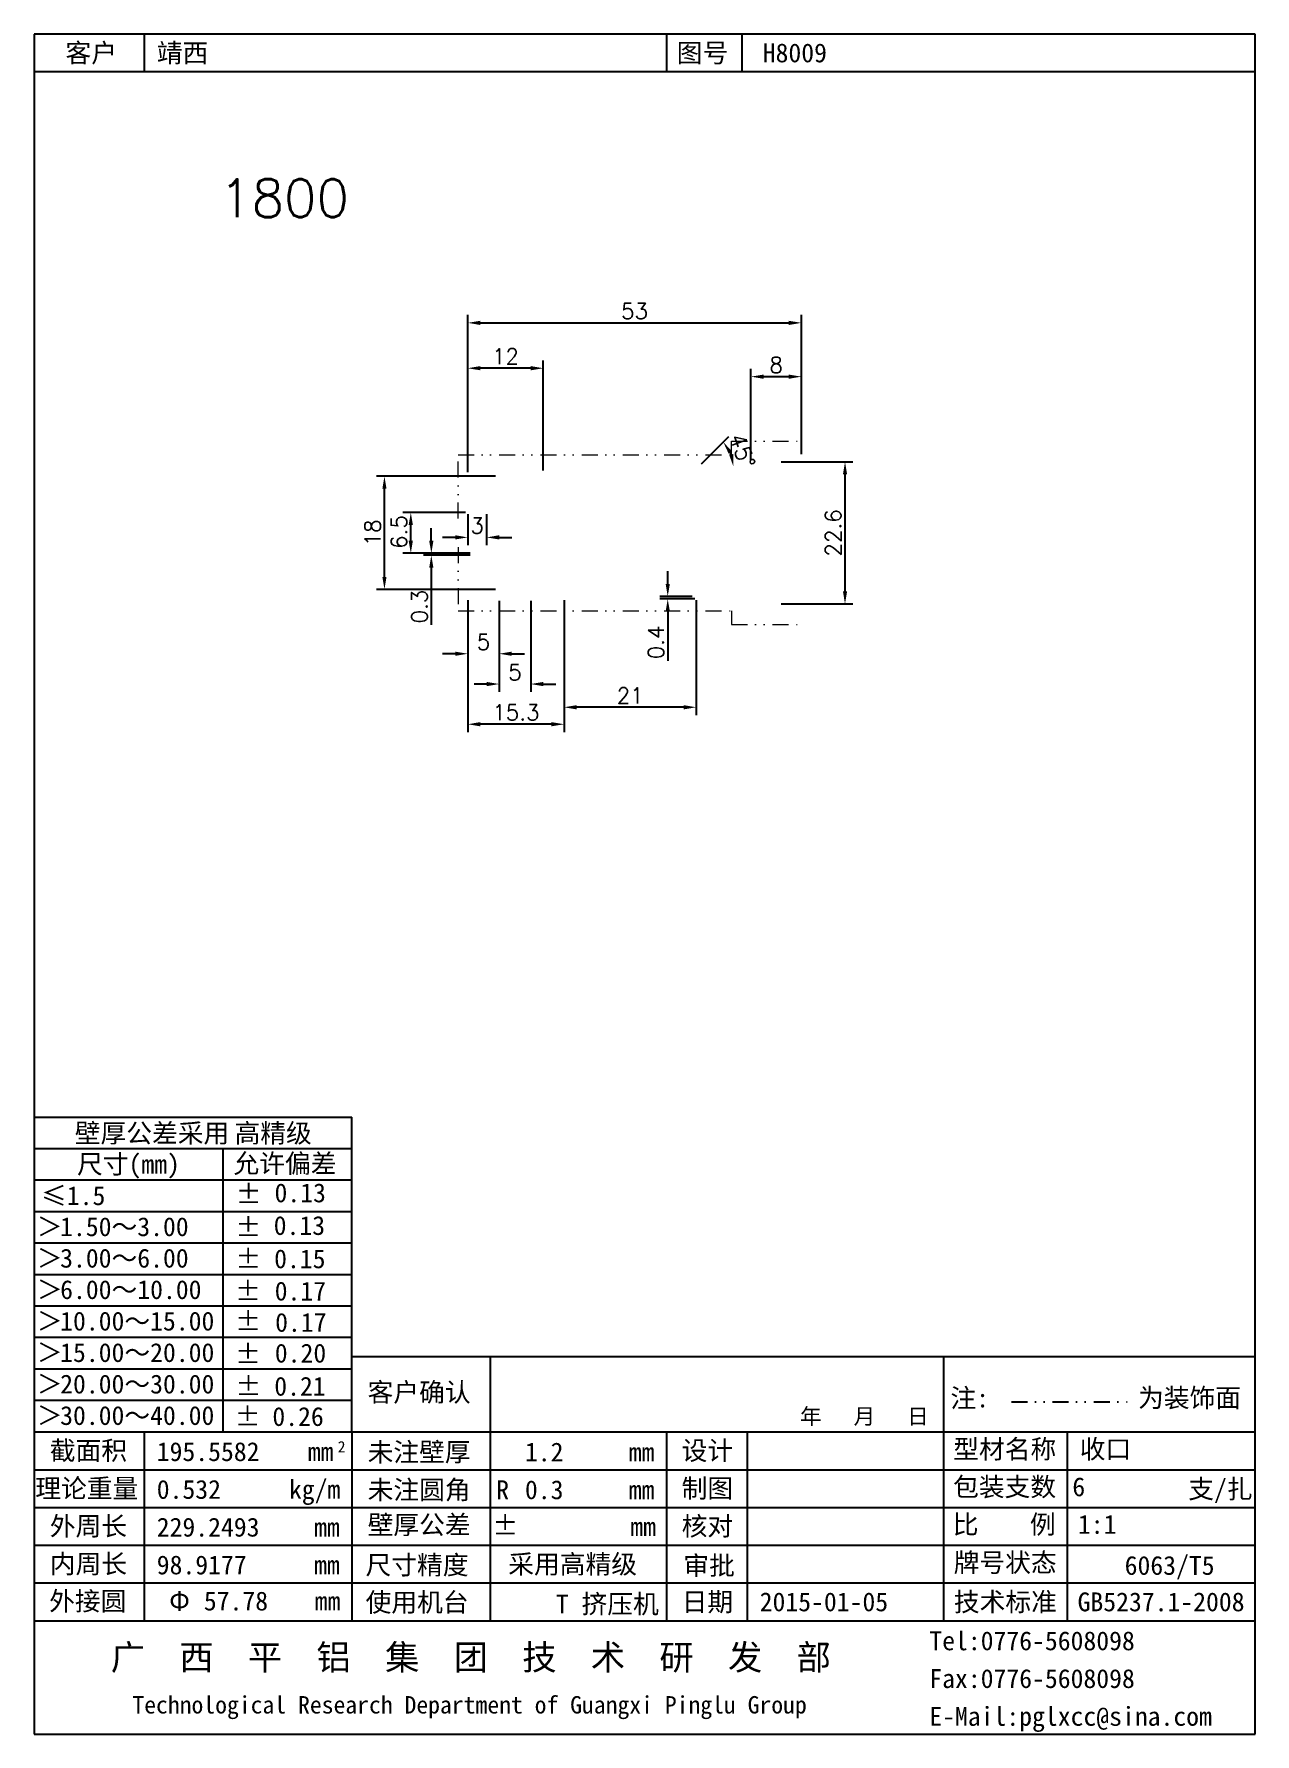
# Model space of a CAD drawing. Header units: millimetres. Extents: x -691 to 1378, y -267 to 296.
# Drawn here: x 602.2 to 796.2, y -266.6 to 3.5 of the extents above; entities that cross this region are included whole.
import ezdxf

# ---------------------------------------------------------------- set-up
doc = ezdxf.new("R2010")
doc.units = ezdxf.units.MM
doc.header["$MEASUREMENT"] = 0
doc.linetypes.add('DIVIDEX2', pattern=[63.5, 25.4, -12.7, 0, -12.7, 0, -12.7])
doc.layers.add('DIM', color=1, linetype='Continuous')
doc.layers.add('图层1', color=4, linetype='DIVIDEX2', lineweight=15)
doc.styles.add('LT2.5', font='SimSun.ttf', dxfattribs={"height": 2.5})
doc.styles.add('LT3', font='SimSun.ttf', dxfattribs={"height": 3})
doc.styles.add('LT4', font='SimSun.ttf', dxfattribs={"height": 4})
doc.styles.get("Standard").update_dxf_attribs({"font": 'txt', "bigfont": 'gbcbig.shx'})
doc.dimstyles.new('ISO-25', dxfattribs={"dimtxt": 2.5, "dimasz": 2, "dimexe": 1.25, "dimexo": 0.625, "dimtad": 1, "dimdsep": 46, "dimtxsty": 'Standard', "dimcen": 0, "dimadec": 0, "dimazin": 0, "dimtfac": 1, "dimtofl": 0, "dimtmove": 0, "dimatfit": 3, "dimfxl": 0, "dimarcsym": 0})

msp = doc.modelspace()

# ---------------------------------------------------------------- texts
at = {"layer": 'DIM', "insert": (631.624, -19.569), "char_height": 6, "width": 959.26044, "attachment_point": 1}
msp.add_mtext('1800', dxfattribs=at)

# ---------------------------------------------------------------- blocks, each defined once
blk = doc.blocks.new('1')
for p, q in [((195.97, 278.63), (1.97, 278.63)), ((1.97, 278.63), (1.97, 8.51)), ((19.47, 278.63), (19.47, 272.63)), ((102.47, 278.63), (102.47, 272.63)), ((114.43, 278.63), (114.43, 272.63)), ((195.97, 8.51), (195.97, 278.63)), ((195.97, 272.63), (1.97, 272.63)), ((52.47, 68.51), (195.97, 68.51)), ((74.47, 68.51), (74.47, 26.51)), ((146.47, 68.51), (146.47, 26.51)), ((1.97, 56.51), (195.97, 56.51)), ((19.47, 56.51), (19.47, 26.51)), ((52.47, 56.51), (52.47, 26.51)), ((102.47, 56.51), (102.47, 26.51)), ((115.27, 56.51), (115.27, 26.51)), ((166.13, 56.51), (166.13, 26.51)), ((1.97, 50.51), (195.97, 50.51)), ((1.97, 44.51), (195.97, 44.51)), ((1.97, 38.51), (195.97, 38.51)), ((1.97, 32.51), (195.97, 32.51)), ((1.97, 26.51), (195.97, 26.51)), ((1.97, 8.51), (195.97, 8.51))]:
    blk.add_line(p, q)
at = {"ltscale": 0.1}
for p, q in [((1.96, 106.55), (52.47, 106.55)), ((52.47, 56.55), (52.47, 106.55)), ((1.96, 101.55), (52.47, 101.55)), ((31.98, 101.55), (31.98, 56.55)), ((1.96, 96.55), (52.47, 96.55)), ((1.96, 91.55), (52.47, 91.55)), ((1.96, 86.55), (52.47, 86.55)), ((1.97, 86.55), (52.47, 86.55)), ((1.97, 81.55), (52.47, 81.55)), ((1.97, 76.55), (52.47, 76.55)), ((1.97, 71.55), (52.47, 71.55)), ((1.97, 66.55), (52.47, 66.55)), ((1.97, 61.55), (52.47, 61.55))]:
    blk.add_line(p, q, dxfattribs=at)
at = {"linetype": 'DIVIDEX2', "ltscale": 0.1}
blk.add_line((157.27, 61.3), (175.68, 61.3), dxfattribs=at)
for s, height, style, p in [('客户', 3, 'LT3', (6.97, 274.13)), ('图号', 3, 'LT3', (104.1, 274.13)), ('客户确认', 3, 'LT3', (54.97, 61.32)), ('年   月   日', 2.5, 'LT3', (123.69, 57.75)), ('截面积', 3, 'LT3', (4.47, 52.05)), ('mm', 3, 'LT3', (45.47, 51.88)), ('2', 1.8, 'LT3', (50.23, 53.25)), ('未注壁厚', 3, 'LT3', (54.97, 51.82)), ('mm', 3, 'LT3', (96.47, 51.82)), ('设计', 3, 'LT3', (104.87, 52.05)), ('型材名称', 3, 'LT3', (148.02, 52.29)), ('理论重量', 3, 'LT3', (2.17, 46.05)), ('kg/m', 3, 'LT3', (42.47, 45.88)), ('未注圆角', 3, 'LT3', (54.97, 45.82)), ('R', 3, 'LT3', (75.4, 45.82)), ('制图', 3, 'LT3', (104.87, 46.05)), ('包装支数', 3, 'LT3', (148, 46.29)), ('mm', 3, 'LT3', (96.47, 45.82)), ('外周长', 3, 'LT3', (4.47, 40.05)), ('壁厚公差', 3, 'LT3', (54.97, 40.26)), ('核对', 3, 'LT3', (104.87, 40.05)), ('比    例', 3, 'LT3', (147.95, 40.32)), ('mm', 3, 'LT3', (46.47, 39.88)), ('内周长', 3, 'LT3', (4.47, 34.05)), ('mm', 3, 'LT3', (46.47, 33.88)), ('牌号状态', 3, 'LT3', (148.09, 34.26)), ('外接圆 ', 3, 'LT3', (4.37, 28.14)), ('Φ', 3, 'LT3', (23.45, 28.14)), ('mm', 3, 'LT3', (46.56, 28.14)), ('使用机台', 3, 'LT3', (54.65, 27.95)), ('日期', 3, 'LT3', (104.87, 28.01)), ('技术标准', 3, 'LT3', (148.12, 28.01)), ('GB5237.1-2008', 3, 'LT3', (167.78, 28.01)), ('Tel:0776-5608098', 3, 'LT3', (144.22, 21.82)), ('广  西  平  铝  集  团  技  术  研  发  部', 4, 'LT4', (14.15, 18.71)), ('Fax:0776-5608098', 3, 'LT3', (144.22, 15.82)), ('Technological Research Department of Guangxi Pinglu Group', 2.7638, 'LT2.5', (17.59, 11.77)), ('E-Mail:pglxcc@sina.com', 3, 'LT3', (144.22, 9.82))]:
    blk.add_text(s, height=height, dxfattribs=dict(style=style)).set_placement(p)
at = {"ltscale": 0.1, "style": 'LT3'}
for s, p in [('壁厚公差采用', (8.44, 102.49)), ('高精级', (33.83, 102.49)), ('尺寸(mm)', (8.8, 97.57)), ('允许偏差', (33.65, 97.67)), ('≤1.5', (3.1, 92.55)), ('±', (34.03, 92.82)), ('0.13', (40.18, 93)), ('1.50～3.00', (6.12, 87.62)), ('±', (33.98, 87.55)), ('0.13', (40.05, 87.81)), ('3.00～6.00', (6.12, 82.62)), ('±', (33.96, 82.53)), ('0.15', (40.12, 82.52)), ('6.00～10.00', (6.12, 77.62)), ('±', (33.91, 77.4)), ('0.17', (40.21, 77.39)), ('±', (33.94, 72.61)), ('10.00～15.00', (6.12, 72.62)), ('0.17', (40.28, 72.42)), ('15.00～20.00', (6.12, 67.62)), ('±', (33.92, 67.39)), ('0.20', (40.23, 67.53)), ('20.00～30.00', (6.12, 62.62)), ('±', (34, 62.3)), ('0.21', (40.14, 62.27)), ('注:', (147.57, 60.4)), ('为装饰面', (177.39, 60.44)), ('30.00～40.00', (6.12, 57.62)), ('±', (33.86, 57.47)), ('0.26', (39.84, 57.46)), ('支/扎', (185.36, 45.95)), ('±', (74.8, 40.17)), ('mm', (96.71, 39.96)), ('尺寸精度', (54.64, 33.87)), ('采用高精级', (77.32, 34.01)), ('审批', (105.14, 33.78)), ('6063/T5', (175.26, 33.8)), ('T 挤压机', (84.88, 27.67))]:
    blk.add_text(s, height=3, dxfattribs=at).set_placement(p)
for p in [(2.94, 91.22), (2.94, 86.22), (2.94, 81.22), (2.94, 76.22), (2.94, 71.22), (2.94, 66.22), (2.94, 61.22)]:
    blk.add_text('∧', height=3, rotation=270, dxfattribs=at).set_placement(p)
at = {"style": 'LT3', "flags": 12}
for tag, p in [('客户', (21.47, 274.13)), ('图号', (117.75, 274.13)), ('截面积', (21.47, 51.88)), ('未注壁厚', (79.97, 51.82)), ('设计', (117.27, 52.05)), ('型材名称', (168.13, 52.29)), ('理论重量', (21.47, 45.88)), ('未注圆角', (79.97, 45.82)), ('制图', (117.27, 46.05)), ('包装支数', (166.95, 46.29)), ('外周长', (21.47, 39.88)), ('壁厚公差', (79.97, 40.05)), ('核对', (117.27, 40.05)), ('比例', (167.83, 40.32)), ('内周长', (21.47, 33.88)), ('审批', (117.27, 33.86)), ('外接圆D', (28.95, 28.14)), ('使用机台', (74.87, 27.74)), ('日期', (117.27, 28.01))]:
    blk.add_attdef(tag, p, '', height=3, dxfattribs=at)
blk = doc.blocks.new('*D136')
at = {"layer": 'Defpoints', "color": 0, "transparency": 16777216}
for p in [(662.04, -72.5), (671.34, -72.5), (671.47, -79)]:
    blk.add_point(p, dxfattribs=at)
at = {"layer": 'DIM', "color": 0, "lineweight": -2, "transparency": 16777216}
for p, q in [((670.72, -72.5), (660.79, -72.5)), ((662.04, -77), (662.04, -74.5)), ((670.84, -79), (660.79, -79))]:
    blk.add_line(p, q, dxfattribs=at)
at = {"layer": 'DIM', "color": 0, "transparency": 16777216}
for points in [[(661.7, -74.5), (662.37, -74.5), (662.04, -72.5)], [(661.7, -77), (662.37, -77), (662.04, -79)]]:
    blk.add_solid(points, dxfattribs=at)
at = {"layer": 'DIM', "color": 0, "transparency": 16777216, "insert": (660.16, -75.62), "char_height": 2.5, "attachment_point": 5, "rotation": 90}
blk.add_mtext('6.5', dxfattribs=at)
blk = doc.blocks.new('*D137')
at = {"layer": 'Defpoints', "color": 0, "transparency": 16777216}
for p in [(657.85, -66.75), (676.09, -66.75), (676.09, -84.75)]:
    blk.add_point(p, dxfattribs=at)
at = {"layer": 'DIM', "color": 0, "lineweight": -2, "transparency": 16777216}
for p, q in [((675.47, -66.75), (656.6, -66.75)), ((657.85, -82.75), (657.85, -68.75)), ((675.47, -84.75), (656.6, -84.75))]:
    blk.add_line(p, q, dxfattribs=at)
at = {"layer": 'DIM', "color": 0, "transparency": 16777216}
for points in [[(657.52, -68.75), (658.18, -68.75), (657.85, -66.75)], [(657.52, -82.75), (658.18, -82.75), (657.85, -84.75)]]:
    blk.add_solid(points, dxfattribs=at)
at = {"layer": 'DIM', "color": 0, "transparency": 16777216, "insert": (655.98, -75.75), "char_height": 2.5, "attachment_point": 5, "rotation": 90}
blk.add_mtext('18', dxfattribs=at)
blk = doc.blocks.new('*D138')
at = {"layer": 'Defpoints', "color": 0, "transparency": 16777216}
for p in [(671.09, -72.15), (674.09, -72.15), (671.09, -76.47)]:
    blk.add_point(p, dxfattribs=at)
at = {"layer": 'DIM', "color": 0, "lineweight": -2, "transparency": 16777216}
for p, q in [((671.09, -72.77), (671.09, -77.72)), ((674.09, -72.77), (674.09, -77.72)), ((669.09, -76.47), (667.09, -76.47)), ((676.09, -76.47), (678.09, -76.47))]:
    blk.add_line(p, q, dxfattribs=at)
at = {"layer": 'DIM', "color": 0, "transparency": 16777216}
for points in [[(669.09, -76.13), (669.09, -76.8), (671.09, -76.47)], [(676.09, -76.13), (676.09, -76.8), (674.09, -76.47)]]:
    blk.add_solid(points, dxfattribs=at)
at = {"layer": 'DIM', "color": 0, "transparency": 16777216, "insert": (672.59, -74.59), "char_height": 2.5, "attachment_point": 5}
blk.add_mtext('3', dxfattribs=at)
blk = doc.blocks.new('*D139')
at = {"layer": 'Defpoints', "color": 0, "transparency": 16777216}
for p in [(665.3, -79.3), (672.09, -79), (672.09, -79.3)]:
    blk.add_point(p, dxfattribs=at)
at = {"layer": 'DIM', "color": 0, "lineweight": -2, "transparency": 16777216}
for p, q in [((665.3, -77), (665.3, -75)), ((671.47, -79), (664.05, -79)), ((671.47, -79.3), (664.05, -79.3)), ((665.3, -81.3), (665.3, -90.38))]:
    blk.add_line(p, q, dxfattribs=at)
at = {"layer": 'DIM', "color": 0, "transparency": 16777216}
for points in [[(664.96, -77), (665.63, -77), (665.3, -79)], [(664.96, -81.3), (665.63, -81.3), (665.3, -79.3)]]:
    blk.add_solid(points, dxfattribs=at)
at = {"layer": 'DIM', "color": 0, "transparency": 16777216, "insert": (663.42, -87.46), "char_height": 2.5, "attachment_point": 5, "rotation": 90}
blk.add_mtext('0.3', dxfattribs=at)
blk = doc.blocks.new('*D140')
at = {"layer": 'Defpoints', "color": 0, "transparency": 16777216}
for p in [(724.09, -42.38), (724.09, -63.85), (671.09, -66.75)]:
    blk.add_point(p, dxfattribs=at)
at = {"layer": 'DIM', "color": 0, "lineweight": -2, "transparency": 16777216}
for p, q in [((671.09, -66.12), (671.09, -41.13)), ((673.09, -42.38), (722.09, -42.38)), ((724.09, -63.22), (724.09, -41.13))]:
    blk.add_line(p, q, dxfattribs=at)
at = {"layer": 'DIM', "color": 0, "transparency": 16777216}
for points in [[(673.09, -42.05), (673.09, -42.72), (671.09, -42.38)], [(722.09, -42.05), (722.09, -42.72), (724.09, -42.38)]]:
    blk.add_solid(points, dxfattribs=at)
at = {"layer": 'DIM', "color": 0, "transparency": 16777216, "insert": (697.59, -40.51), "char_height": 2.5, "attachment_point": 5}
blk.add_mtext('53', dxfattribs=at)
blk = doc.blocks.new('*D141')
at = {"layer": 'Defpoints', "color": 0, "transparency": 16777216}
for p in [(671.09, -49.59), (671.09, -66.45), (683.09, -66.45)]:
    blk.add_point(p, dxfattribs=at)
at = {"layer": 'DIM', "color": 0, "lineweight": -2, "transparency": 16777216}
for p, q in [((671.09, -65.82), (671.09, -48.34)), ((683.09, -65.82), (683.09, -48.34)), ((681.09, -49.59), (673.09, -49.59))]:
    blk.add_line(p, q, dxfattribs=at)
at = {"layer": 'DIM', "color": 0, "transparency": 16777216}
for points in [[(673.09, -49.25), (673.09, -49.92), (671.09, -49.59)], [(681.09, -49.25), (681.09, -49.92), (683.09, -49.59)]]:
    blk.add_solid(points, dxfattribs=at)
at = {"layer": 'DIM', "color": 0, "transparency": 16777216, "insert": (677.09, -47.71), "char_height": 2.5, "attachment_point": 5}
blk.add_mtext('12', dxfattribs=at)
blk = doc.blocks.new('*D142')
at = {"layer": 'Defpoints', "color": 0, "transparency": 16777216}
for p in [(724.09, -50.93), (716.09, -64.75), (724.09, -63.85)]:
    blk.add_point(p, dxfattribs=at)
at = {"layer": 'DIM', "color": 0, "lineweight": -2, "transparency": 16777216}
for p, q in [((716.09, -64.12), (716.09, -49.68)), ((718.09, -50.93), (722.09, -50.93)), ((724.09, -63.22), (724.09, -49.68))]:
    blk.add_line(p, q, dxfattribs=at)
at = {"layer": 'DIM', "color": 0, "transparency": 16777216}
for points in [[(718.09, -50.6), (718.09, -51.27), (716.09, -50.93)], [(722.09, -50.6), (722.09, -51.27), (724.09, -50.93)]]:
    blk.add_solid(points, dxfattribs=at)
at = {"layer": 'DIM', "color": 0, "transparency": 16777216, "insert": (720.09, -49.06), "char_height": 2.5, "attachment_point": 5}
blk.add_mtext('8', dxfattribs=at)
blk = doc.blocks.new('*D143')
at = {"layer": 'Defpoints', "color": 0, "transparency": 16777216}
for p in [(671.09, -86.25), (676.09, -85.95), (676.09, -94.96)]:
    blk.add_point(p, dxfattribs=at)
at = {"layer": 'DIM', "color": 0, "lineweight": -2, "transparency": 16777216}
for p, q in [((671.09, -86.87), (671.09, -96.21)), ((676.09, -86.57), (676.09, -96.21)), ((669.09, -94.96), (667.09, -94.96)), ((678.09, -94.96), (680.09, -94.96))]:
    blk.add_line(p, q, dxfattribs=at)
at = {"layer": 'DIM', "color": 0, "transparency": 16777216}
for points in [[(669.09, -94.62), (669.09, -95.29), (671.09, -94.96)], [(678.09, -94.62), (678.09, -95.29), (676.09, -94.96)]]:
    blk.add_solid(points, dxfattribs=at)
at = {"layer": 'DIM', "color": 0, "transparency": 16777216, "insert": (673.59, -93.08), "char_height": 2.5, "attachment_point": 5}
blk.add_mtext('5', dxfattribs=at)
blk = doc.blocks.new('*D144')
at = {"layer": 'Defpoints', "color": 0, "transparency": 16777216}
for p in [(676.09, -85.95), (681.09, -85.95), (676.09, -99.77)]:
    blk.add_point(p, dxfattribs=at)
at = {"layer": 'DIM', "color": 0, "lineweight": -2, "transparency": 16777216}
for p, q in [((676.09, -86.57), (676.09, -101.02)), ((681.09, -86.57), (681.09, -101.02)), ((674.09, -99.77), (672.09, -99.77)), ((683.09, -99.77), (685.09, -99.77))]:
    blk.add_line(p, q, dxfattribs=at)
at = {"layer": 'DIM', "color": 0, "transparency": 16777216}
for points in [[(674.09, -99.44), (674.09, -100.11), (676.09, -99.77)], [(683.09, -99.44), (683.09, -100.11), (681.09, -99.77)]]:
    blk.add_solid(points, dxfattribs=at)
at = {"layer": 'DIM', "color": 0, "transparency": 16777216, "insert": (678.59, -97.9), "char_height": 2.5, "attachment_point": 5}
blk.add_mtext('5', dxfattribs=at)
blk = doc.blocks.new('*D145')
at = {"layer": 'Defpoints', "color": 0, "transparency": 16777216}
for p in [(671.09, -85.85), (686.39, -85.85), (671.09, -106.16)]:
    blk.add_point(p, dxfattribs=at)
at = {"layer": 'DIM', "color": 0, "lineweight": -2, "transparency": 16777216}
for p, q in [((671.09, -86.47), (671.09, -107.41)), ((686.39, -86.47), (686.39, -107.41)), ((684.39, -106.16), (673.09, -106.16))]:
    blk.add_line(p, q, dxfattribs=at)
at = {"layer": 'DIM', "color": 0, "transparency": 16777216}
for points in [[(673.09, -105.82), (673.09, -106.49), (671.09, -106.16)], [(684.39, -105.82), (684.39, -106.49), (686.39, -106.16)]]:
    blk.add_solid(points, dxfattribs=at)
at = {"layer": 'DIM', "color": 0, "transparency": 16777216, "insert": (678.74, -104.28), "char_height": 2.5, "attachment_point": 5}
blk.add_mtext('15.3', dxfattribs=at)
blk = doc.blocks.new('*D146')
at = {"layer": 'Defpoints', "color": 0, "transparency": 16777216}
for p in [(686.39, -85.85), (707.39, -85.85), (686.39, -103.46)]:
    blk.add_point(p, dxfattribs=at)
at = {"layer": 'DIM', "color": 0, "lineweight": -2, "transparency": 16777216}
for p, q in [((686.39, -86.47), (686.39, -104.71)), ((707.39, -86.47), (707.39, -104.71)), ((705.39, -103.46), (688.39, -103.46))]:
    blk.add_line(p, q, dxfattribs=at)
at = {"layer": 'DIM', "color": 0, "transparency": 16777216}
for points in [[(688.39, -103.13), (688.39, -103.8), (686.39, -103.46)], [(705.39, -103.13), (705.39, -103.8), (707.39, -103.46)]]:
    blk.add_solid(points, dxfattribs=at)
at = {"layer": 'DIM', "color": 0, "transparency": 16777216, "insert": (696.89, -101.59), "char_height": 2.5, "attachment_point": 5}
blk.add_mtext('21', dxfattribs=at)
blk = doc.blocks.new('*D147')
at = {"layer": 'Defpoints', "color": 0, "transparency": 16777216}
for p in [(702.86, -86.25), (707.39, -85.85), (707.79, -86.25)]:
    blk.add_point(p, dxfattribs=at)
at = {"layer": 'DIM', "color": 0, "lineweight": -2, "transparency": 16777216}
for p, q in [((702.86, -83.85), (702.86, -81.85)), ((706.77, -85.85), (701.61, -85.85)), ((707.17, -86.25), (701.61, -86.25)), ((702.86, -88.25), (702.86, -96.08))]:
    blk.add_line(p, q, dxfattribs=at)
at = {"layer": 'DIM', "color": 0, "transparency": 16777216}
for points in [[(702.53, -83.85), (703.2, -83.85), (702.86, -85.85)], [(702.53, -88.25), (703.2, -88.25), (702.86, -86.25)]]:
    blk.add_solid(points, dxfattribs=at)
at = {"layer": 'DIM', "color": 0, "transparency": 16777216, "insert": (700.99, -93.16), "char_height": 2.5, "attachment_point": 5, "rotation": 90}
blk.add_mtext('0.4', dxfattribs=at)
blk = doc.blocks.new('*D148')
at = {"layer": 'Defpoints', "color": 0, "transparency": 16777216}
for p in [(712.57, -62.49), (707.39, -65.65), (707.79, -65.25), (707.79, -65.25), (714.59, -65.25)]:
    blk.add_point(p, dxfattribs=at)
at = {"layer": 'DIM', "color": 0, "lineweight": -2, "transparency": 16777216}
blk.add_line((708.23, -64.8), (712.58, -60.46), dxfattribs=at)
blk.add_arc((707.79, -65.25), 5.52, 20.8709, 24.1291, dxfattribs=at)
at = {"layer": 'DIM', "color": 0, "transparency": 16777216}
for points in [[(712.55, -63.18), (713.1, -62.8), (711.69, -61.34)], [(713.28, -63.22), (712.62, -63.34), (713.31, -65.25)]]:
    blk.add_solid(points, dxfattribs=at)
at = {"layer": 'DIM', "color": 0, "transparency": 16777216, "insert": (714.74, -62.72), "char_height": 2.5, "attachment_point": 5, "rotation": 289.9997}
blk.add_mtext('45°', dxfattribs=at)
blk = doc.blocks.new('*D149')
at = {"layer": 'Defpoints', "color": 0, "transparency": 16777216}
for p in [(720.24, -64.45), (731.03, -64.45), (720.24, -87.05)]:
    blk.add_point(p, dxfattribs=at)
at = {"layer": 'DIM', "color": 0, "lineweight": -2, "transparency": 16777216}
for p, q in [((720.87, -64.45), (732.28, -64.45)), ((731.03, -85.05), (731.03, -66.45)), ((720.87, -87.05), (732.28, -87.05))]:
    blk.add_line(p, q, dxfattribs=at)
at = {"layer": 'DIM', "color": 0, "transparency": 16777216}
for points in [[(730.7, -66.45), (731.36, -66.45), (731.03, -64.45)], [(730.7, -85.05), (731.36, -85.05), (731.03, -87.05)]]:
    blk.add_solid(points, dxfattribs=at)
at = {"layer": 'DIM', "color": 0, "transparency": 16777216, "insert": (729.15, -75.75), "char_height": 2.5, "attachment_point": 5, "rotation": 90}
blk.add_mtext('22.6', dxfattribs=at)

# ---------------------------------------------------------------- dimensions: what is measured, and where the dimension line sits
at = {"layer": 'DIM'}
for base, p1, p2, picture, middle in [((724.09, -42.383), (671.09, -66.747), (724.09, -63.847), '*D140', (697.59, -40.508)), ((671.09, -49.587), (683.09, -66.447), (671.09, -66.447), '*D141', (677.09, -47.712)), ((724.09, -50.935), (716.09, -64.747), (724.09, -63.847), '*D142', (720.09, -49.06)), ((671.09, -76.467), (674.09, -72.147), (671.09, -72.147), '*D138', (672.59, -74.592)), ((676.09, -94.957), (671.09, -86.247), (676.09, -85.947), '*D143', (673.59, -93.082)), ((671.09, -106.158), (686.39, -85.847), (671.09, -85.847), '*D145', (678.74, -104.283)), ((676.09, -99.775), (681.09, -85.947), (676.09, -85.947), '*D144', (678.59, -97.9)), ((686.39, -103.462), (707.39, -85.847), (686.39, -85.847), '*D146', (696.89, -101.587))]:
    dim = msp.add_linear_dim(base=base, p1=p1, p2=p2, dimstyle='ISO-25', override={"dimfxl": 1.25}, dxfattribs=at)
    dim.commit()
    dim.dimension.update_dxf_attribs({"geometry": picture, "text_midpoint": middle})
dim = msp.add_angular_dim_2l(base=(712.572, -62.486), line1=((714.59, -65.247), (707.79, -65.247)), line2=((707.39, -65.647), (707.79, -65.247)), dimstyle='ISO-25', override={"dimfxl": 1.25}, dxfattribs=at)
dim.commit()
dim.dimension.update_dxf_attribs({"geometry": '*D148', "text_midpoint": (712.978, -63.359), "dimtype": 162})
for base, p1, p2, picture, middle in [((731.029, -64.447), (720.24, -87.047), (720.24, -64.447), '*D149', (729.154, -75.747)), ((657.85, -66.747), (676.09, -84.747), (676.09, -66.747), '*D137', (655.975, -75.747)), ((702.864, -86.247), (707.39, -85.847), (707.79, -86.247), '*D147', (700.989, -93.163))]:
    dim = msp.add_linear_dim(base=base, p1=p1, p2=p2, angle=90, dimstyle='ISO-25', override={"dimfxl": 1.25}, dxfattribs=at)
    dim.commit()
    dim.dimension.update_dxf_attribs({"geometry": picture, "text_midpoint": middle})
for base, p1, p2, picture, middle in [((662.037, -72.497), (671.465, -78.997), (671.34, -72.497), '*D136', (662.037, -75.622)), ((665.297, -79.297), (672.09, -78.997), (672.09, -79.297), '*D139', (665.297, -87.463))]:
    dim = msp.add_linear_dim(base=base, p1=p1, p2=p2, angle=90, dimstyle='ISO-25', override={"dimfxl": 1.25}, dxfattribs=at)
    dim.commit()
    dim.dimension.update_dxf_attribs({"geometry": picture, "text_midpoint": middle, "dimtype": 160})

# ---------------------------------------------------------------- linework, layer by layer
at = {"layer": '图层1', "ltscale": 0.1}
for p, q in [((712.978, -63.359), (712.978, -61.171)), ((712.978, -61.171), (724.493, -61.171)), ((669.547, -73.482), (669.547, -63.359)), ((669.547, -63.359), (712.978, -63.359)), ((669.547, -78.012), (669.547, -88.135)), ((669.547, -88.135), (712.978, -88.135)), ((712.978, -88.135), (712.978, -90.322)), ((712.978, -90.322), (724.493, -90.322))]:
    msp.add_line(p, q, dxfattribs=at)

# ---------------------------------------------------------------- block references
ref = msp.add_blockref('1', (600.204, -275.117))
ref.add_attrib('客户', '靖西', (621.673, -0.983), dxfattribs={"height": 3, "style": 'LT3'})
ref.add_attrib('图号', 'H8009', (717.958, -0.983), dxfattribs={"height": 3, "style": 'LT3'})
ref.add_attrib('截面积', '195.5582', (621.673, -223.236), dxfattribs={"height": 3, "style": 'LT3'})
ref.add_attrib('理论重量', '0.532', (621.673, -229.236), dxfattribs={"height": 3, "style": 'LT3'})
ref.add_attrib('外周长', '229.2493', (621.673, -235.236), dxfattribs={"height": 3, "style": 'LT3'})
ref.add_attrib('内周长', '98.9177', (621.673, -241.236), dxfattribs={"height": 3, "style": 'LT3'})
ref.add_attrib('未注壁厚', '1.2', (680.173, -223.293), dxfattribs={"height": 3, "style": 'LT3'})
ref.add_attrib('未注圆角', '0.3', (680.173, -229.293), dxfattribs={"height": 3, "style": 'LT3'})
ref.add_attrib('外接圆D', '57.78', (629.158, -246.973), dxfattribs={"height": 3, "style": 'LT3'})
ref.add_attrib('日期', '2015-01-05', (717.473, -247.104), dxfattribs={"height": 3, "style": 'LT3'})
ref.add_attrib('比例', '1:1', (768.031, -234.797), dxfattribs={"height": 3, "style": 'LT3'})
ref.add_attrib('型材名称', '收口', (768.333, -222.826), dxfattribs={"height": 3, "style": 'LT3'})
ref.add_attrib('包装支数', '6', (767.149, -228.826), dxfattribs={"height": 3, "style": 'LT3'})

msp.set_redraw_order([(e.dxf.handle, doc.entitydb.next_handle()) for e in msp.query("TEXT MTEXT ATTDEF DIMENSION ARC_DIMENSION")])  # texts and dimensions are drawn at this point

doc.saveas('drawing.dxf')
